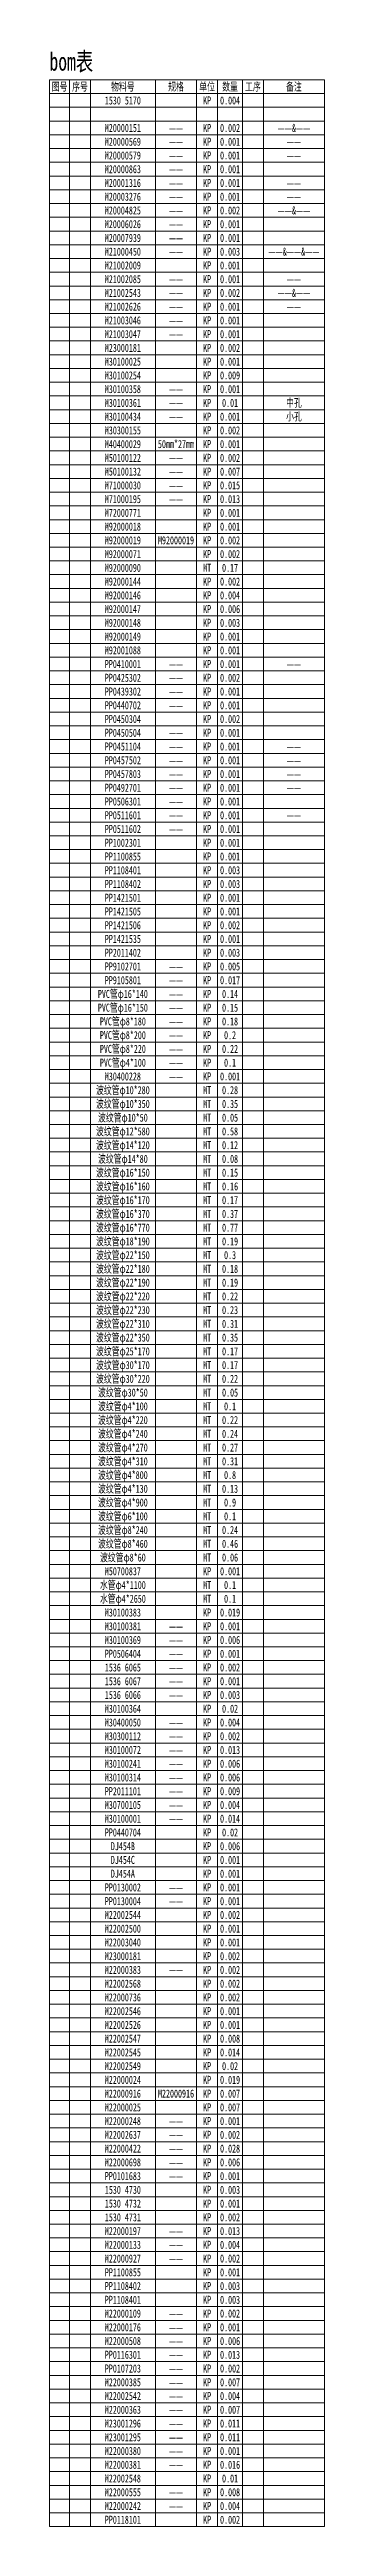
# Model space of a CAD drawing. Header units: millimetres. Extents: x -2653 to 6698, y -4403 to -42.
# Drawn here: x 1070 to 1190, y -2168 to -1086 of the extents above; entities that cross this region are included whole.
import ezdxf
from ezdxf.enums import TextEntityAlignment as Align

# ---------------------------------------------------------------- set-up
doc = ezdxf.new("R2010")
doc.units = ezdxf.units.MM
doc.header["$MEASUREMENT"] = 0
doc.layers.add('文字', color=3, linetype='Continuous')
doc.layers.add('轮廓线', color=7, linetype='Continuous')
doc.styles.add('辽宁天海', font='', dxfattribs={"width": 0.7})
doc.styles.get('辽宁天海').set_extended_font_data('NSimSun')

msp = doc.modelspace()

# ---------------------------------------------------------------- texts
at = {"layer": '文字', "color": 3, "lineweight": 0, "style": '辽宁天海', "width": 0.7}
msp.add_text('bom表', height=8, dxfattribs=at).set_placement((1070, -1091.6), align=Align.MIDDLE_LEFT)
at = {"layer": '文字', "color": 7, "lineweight": 0, "style": '辽宁天海', "width": 0.7}
for s, p in [('图号', (1074.4, -1102.6)), ('序号', (1083.3, -1102.6)), ('物料号', (1102, -1102.6)), ('规格', (1125.2, -1102.6)), ('单位', (1138.8, -1102.6)), ('数量', (1148.8, -1102.6)), ('工序', (1158.8, -1102.6)), ('备注', (1176.7, -1102.6))]:
    msp.add_text(s, height=3.5, dxfattribs=at).set_placement(p, align=Align.MIDDLE_CENTER)
at = {"layer": '文字', "lineweight": 0, "style": '辽宁天海', "width": 0.7}
for s, p in [('1530 5170', (1102, -1108.6)), ('KP', (1138.8, -1108.6)), ('0.004', (1148.8, -1108.6)), ('M20000151', (1102, -1120.6)), ('——', (1125.2, -1120.6)), ('KP', (1138.8, -1120.6)), ('0.002', (1148.8, -1120.6)), ('——&——', (1176.7, -1120.6)), ('M20000569', (1102, -1126.6)), ('M20000579', (1102, -1132.6)), ('——', (1125.2, -1126.6)), ('——', (1125.2, -1132.6)), ('KP', (1138.8, -1126.6)), ('KP', (1138.8, -1132.6)), ('0.001', (1148.8, -1126.6)), ('0.001', (1148.8, -1132.6)), ('——', (1176.7, -1126.6)), ('——', (1176.7, -1132.6)), ('M20000863', (1102, -1138.6)), ('M20001316', (1102, -1144.6)), ('——', (1125.2, -1138.6)), ('——', (1125.2, -1144.6)), ('KP', (1138.8, -1138.6)), ('KP', (1138.8, -1144.6)), ('0.001', (1148.8, -1138.6)), ('0.001', (1148.8, -1144.6)), ('——', (1176.7, -1144.6)), ('M20003276', (1102, -1150.6)), ('M20004825', (1102, -1156.6)), ('——', (1125.2, -1150.6)), ('——', (1125.2, -1156.6)), ('KP', (1138.8, -1150.6)), ('KP', (1138.8, -1156.6)), ('0.001', (1148.8, -1150.6)), ('0.002', (1148.8, -1156.6)), ('——&——', (1176.7, -1156.6)), ('——', (1176.7, -1150.6)), ('M20006026', (1102, -1162.6)), ('M20007939', (1102, -1168.6)), ('——', (1125.2, -1162.6)), ('KP', (1138.8, -1162.6)), ('KP', (1138.8, -1168.6)), ('0.001', (1148.8, -1162.6)), ('0.001', (1148.8, -1168.6)), ('M21000450', (1102, -1174.6)), ('——', (1125.2, -1168.6)), ('——', (1125.2, -1174.6)), ('KP', (1138.8, -1174.6)), ('0.003', (1148.8, -1174.6)), ('——&——&——', (1176.7, -1174.6)), ('M21002009', (1102, -1180.6)), ('M21002085', (1102, -1186.6)), ('——', (1125.2, -1186.6)), ('KP', (1138.8, -1180.6)), ('KP', (1138.8, -1186.6)), ('0.001', (1148.8, -1180.6)), ('0.001', (1148.8, -1186.6)), ('——', (1176.7, -1186.6)), ('M21002543', (1102, -1192.6)), ('M21002626', (1102, -1198.6)), ('——', (1125.2, -1192.6)), ('——', (1125.2, -1198.6)), ('KP', (1138.8, -1192.6)), ('KP', (1138.8, -1198.6)), ('0.002', (1148.8, -1192.6)), ('0.001', (1148.8, -1198.6)), ('——&——', (1176.7, -1192.6)), ('——', (1176.7, -1198.6)), ('M21003046', (1102, -1204.6)), ('M21003047', (1102, -1210.6)), ('——', (1125.2, -1204.6)), ('——', (1125.2, -1210.6)), ('KP', (1138.8, -1204.6)), ('KP', (1138.8, -1210.6)), ('0.001', (1148.8, -1204.6)), ('0.001', (1148.8, -1210.6)), ('M23000181', (1102, -1216.6)), ('M30100025', (1102, -1222.6)), ('KP', (1138.8, -1216.6)), ('KP', (1138.8, -1222.6)), ('0.002', (1148.8, -1216.6)), ('0.001', (1148.8, -1222.6)), ('M30100254', (1102, -1228.6)), ('KP', (1138.8, -1228.6)), ('0.009', (1148.8, -1228.6)), ('M30100358', (1102, -1234.6)), ('M30100361', (1102, -1240.6)), ('——', (1125.2, -1234.6)), ('——', (1125.2, -1240.6)), ('KP', (1138.8, -1234.6)), ('KP', (1138.8, -1240.6)), ('0.001', (1148.8, -1234.6)), ('0.01', (1148.8, -1240.6)), ('中孔', (1176.7, -1240.6)), ('M30100434', (1102, -1246.6)), ('M30300155', (1102, -1252.6)), ('——', (1125.2, -1246.6)), ('KP', (1138.8, -1246.6)), ('KP', (1138.8, -1252.6)), ('0.001', (1148.8, -1246.6)), ('0.002', (1148.8, -1252.6)), ('小孔', (1176.7, -1246.6)), ('M40400029', (1102, -1258.6)), ('M50100122', (1102, -1264.6)), ('50mm*27mm', (1125.2, -1258.6)), ('——', (1125.2, -1264.6)), ('KP', (1138.8, -1258.6)), ('KP', (1138.8, -1264.6)), ('0.001', (1148.8, -1258.6)), ('0.002', (1148.8, -1264.6)), ('M50100132', (1102, -1270.6)), ('M71000030', (1102, -1276.6)), ('——', (1125.2, -1270.6)), ('KP', (1138.8, -1270.6)), ('KP', (1138.8, -1276.6)), ('0.007', (1148.8, -1270.6)), ('0.015', (1148.8, -1276.6)), ('M71000195', (1102, -1282.6)), ('——', (1125.2, -1276.6)), ('——', (1125.2, -1282.6)), ('KP', (1138.8, -1282.6)), ('0.013', (1148.8, -1282.6)), ('M72000771', (1102, -1288.6)), ('M92000018', (1102, -1294.6)), ('KP', (1138.8, -1288.6)), ('KP', (1138.8, -1294.6)), ('0.001', (1148.8, -1288.6)), ('0.001', (1148.8, -1294.6)), ('M92000019', (1102, -1300.6)), ('M92000071', (1102, -1306.6)), ('M92000019', (1125.2, -1300.6)), ('KP', (1138.8, -1300.6)), ('KP', (1138.8, -1306.6)), ('0.002', (1148.8, -1300.6)), ('0.002', (1148.8, -1306.6)), ('M92000090', (1102, -1312.6)), ('M92000144', (1102, -1318.6)), ('MT', (1138.8, -1312.6)), ('KP', (1138.8, -1318.6)), ('0.002', (1148.8, -1318.6)), ('0.17', (1148.8, -1312.6)), ('M92000146', (1102, -1324.6)), ('M92000147', (1102, -1330.6)), ('KP', (1138.8, -1324.6)), ('KP', (1138.8, -1330.6)), ('0.004', (1148.8, -1324.6)), ('0.006', (1148.8, -1330.6)), ('M92000148', (1102, -1336.6)), ('KP', (1138.8, -1336.6)), ('0.003', (1148.8, -1336.6)), ('M92000149', (1102, -1342.6)), ('M92001088', (1102, -1348.6)), ('KP', (1138.8, -1342.6)), ('KP', (1138.8, -1348.6)), ('0.001', (1148.8, -1342.6)), ('0.001', (1148.8, -1348.6)), ('PP0410001', (1102, -1354.6)), ('PP0425302', (1102, -1360.6)), ('——', (1125.2, -1354.6)), ('——', (1125.2, -1360.6)), ('KP', (1138.8, -1354.6)), ('KP', (1138.8, -1360.6)), ('0.001', (1148.8, -1354.6)), ('0.002', (1148.8, -1360.6)), ('——', (1176.7, -1354.6)), ('PP0439302', (1102, -1366.6)), ('PP0440702', (1102, -1372.6)), ('——', (1125.2, -1366.6)), ('——', (1125.2, -1372.6)), ('KP', (1138.8, -1366.6)), ('KP', (1138.8, -1372.6)), ('0.001', (1148.8, -1366.6)), ('0.001', (1148.8, -1372.6)), ('PP0450304', (1102, -1378.6)), ('PP0450504', (1102, -1384.6)), ('KP', (1138.8, -1378.6)), ('KP', (1138.8, -1384.6)), ('0.002', (1148.8, -1378.6)), ('0.001', (1148.8, -1384.6)), ('PP0451104', (1102, -1390.6)), ('——', (1125.2, -1384.6)), ('——', (1125.2, -1390.6)), ('KP', (1138.8, -1390.6)), ('0.001', (1148.8, -1390.6)), ('——', (1176.7, -1390.6)), ('PP0457502', (1102, -1396.6)), ('PP0457803', (1102, -1402.6)), ('——', (1125.2, -1396.6)), ('——', (1125.2, -1402.6)), ('KP', (1138.8, -1396.6)), ('KP', (1138.8, -1402.6)), ('0.001', (1148.8, -1396.6)), ('0.001', (1148.8, -1402.6)), ('——', (1176.7, -1396.6)), ('——', (1176.7, -1402.6)), ('PP0492701', (1102, -1408.6)), ('PP0506301', (1102, -1414.6)), ('——', (1125.2, -1408.6)), ('——', (1125.2, -1414.6)), ('KP', (1138.8, -1408.6)), ('KP', (1138.8, -1414.6)), ('0.001', (1148.8, -1408.6)), ('0.001', (1148.8, -1414.6)), ('——', (1176.7, -1408.6)), ('PP0511601', (1102, -1420.6)), ('PP0511602', (1102, -1426.6)), ('——', (1125.2, -1420.6)), ('——', (1125.2, -1426.6)), ('KP', (1138.8, -1420.6)), ('KP', (1138.8, -1426.6)), ('0.001', (1148.8, -1420.6)), ('0.001', (1148.8, -1426.6)), ('——', (1176.7, -1420.6)), ('PP1002301', (1102, -1432.6)), ('PP1100855', (1102, -1438.6)), ('KP', (1138.8, -1432.6)), ('KP', (1138.8, -1438.6)), ('0.001', (1148.8, -1432.6)), ('0.001', (1148.8, -1438.6)), ('PP1108401', (1102, -1444.6)), ('KP', (1138.8, -1444.6)), ('0.003', (1148.8, -1444.6)), ('PP1108402', (1102, -1450.6)), ('PP1421501', (1102, -1456.6)), ('KP', (1138.8, -1450.6)), ('KP', (1138.8, -1456.6)), ('0.003', (1148.8, -1450.6)), ('0.001', (1148.8, -1456.6)), ('PP1421505', (1102, -1462.6)), ('PP1421506', (1102, -1468.6)), ('KP', (1138.8, -1462.6)), ('KP', (1138.8, -1468.6)), ('0.001', (1148.8, -1462.6)), ('0.002', (1148.8, -1468.6)), ('PP1421535', (1102, -1474.6)), ('PP2011402', (1102, -1480.6)), ('KP', (1138.8, -1474.6)), ('KP', (1138.8, -1480.6)), ('0.001', (1148.8, -1474.6)), ('0.003', (1148.8, -1480.6)), ('PP9102701', (1102, -1486.6)), ('PP9105801', (1102, -1492.6)), ('——', (1125.2, -1486.6)), ('KP', (1138.8, -1486.6)), ('KP', (1138.8, -1492.6)), ('0.005', (1148.8, -1486.6)), ('0.017', (1148.8, -1492.6)), ('PVC管φ16*140', (1102, -1498.6)), ('PVC管φ16*150', (1102, -1504.6)), ('——', (1125.2, -1492.6)), ('——', (1125.2, -1498.6)), ('KP', (1138.8, -1498.6)), ('KP', (1138.8, -1504.6)), ('0.14', (1148.8, -1498.6)), ('PVC管φ8*180', (1102, -1510.6)), ('——', (1125.2, -1504.6)), ('——', (1125.2, -1510.6)), ('KP', (1138.8, -1510.6)), ('0.15', (1148.8, -1504.6)), ('0.18', (1148.8, -1510.6)), ('PVC管φ8*200', (1102, -1516.6)), ('PVC管φ8*220', (1102, -1522.6)), ('——', (1125.2, -1516.6)), ('——', (1125.2, -1522.6)), ('KP', (1138.8, -1516.6)), ('KP', (1138.8, -1522.6)), ('0.22', (1148.8, -1522.6)), ('0.2', (1148.8, -1516.6)), ('PVC管φ4*100', (1102, -1528.6)), ('M30400228', (1102, -1534.6)), ('——', (1125.2, -1528.6)), ('——', (1125.2, -1534.6)), ('KP', (1138.8, -1528.6)), ('KP', (1138.8, -1534.6)), ('0.001', (1148.8, -1534.6)), ('0.1', (1148.8, -1528.6)), ('波纹管φ10*280', (1102, -1540.6)), ('波纹管φ10*350', (1102, -1546.6)), ('MT', (1138.8, -1540.6)), ('MT', (1138.8, -1546.6)), ('0.28', (1148.8, -1540.6)), ('0.35', (1148.8, -1546.6)), ('波纹管φ12*580', (1102, -1558.6)), ('波纹管φ10*50', (1102, -1552.6)), ('MT', (1138.8, -1552.6)), ('MT', (1138.8, -1558.6)), ('0.05', (1148.8, -1552.6)), ('0.58', (1148.8, -1558.6)), ('波纹管φ14*120', (1102, -1564.6)), ('MT', (1138.8, -1564.6)), ('0.12', (1148.8, -1564.6)), ('波纹管φ16*150', (1102, -1576.6)), ('波纹管φ14*80', (1102, -1570.6)), ('MT', (1138.8, -1570.6)), ('MT', (1138.8, -1576.6)), ('0.08', (1148.8, -1570.6)), ('0.15', (1148.8, -1576.6)), ('波纹管φ16*160', (1102, -1582.6)), ('波纹管φ16*170', (1102, -1588.6)), ('MT', (1138.8, -1582.6)), ('MT', (1138.8, -1588.6)), ('0.16', (1148.8, -1582.6)), ('0.17', (1148.8, -1588.6)), ('波纹管φ16*370', (1102, -1594.6)), ('波纹管φ16*770', (1102, -1600.6)), ('MT', (1138.8, -1594.6)), ('MT', (1138.8, -1600.6)), ('0.37', (1148.8, -1594.6)), ('0.77', (1148.8, -1600.6)), ('波纹管φ18*190', (1102, -1606.6)), ('波纹管φ22*150', (1102, -1612.6)), ('MT', (1138.8, -1606.6)), ('MT', (1138.8, -1612.6)), ('0.19', (1148.8, -1606.6)), ('0.3', (1148.8, -1612.6)), ('波纹管φ22*180', (1102, -1618.6)), ('MT', (1138.8, -1618.6)), ('0.18', (1148.8, -1618.6)), ('波纹管φ22*190', (1102, -1624.6)), ('波纹管φ22*220', (1102, -1630.6)), ('MT', (1138.8, -1624.6)), ('MT', (1138.8, -1630.6)), ('0.19', (1148.8, -1624.6)), ('0.22', (1148.8, -1630.6)), ('波纹管φ22*230', (1102, -1636.6)), ('波纹管φ22*310', (1102, -1642.6)), ('MT', (1138.8, -1636.6)), ('MT', (1138.8, -1642.6)), ('0.23', (1148.8, -1636.6)), ('0.31', (1148.8, -1642.6)), ('波纹管φ22*350', (1102, -1648.6)), ('波纹管φ25*170', (1102, -1654.6)), ('MT', (1138.8, -1648.6)), ('MT', (1138.8, -1654.6)), ('0.35', (1148.8, -1648.6)), ('0.17', (1148.8, -1654.6)), ('波纹管φ30*170', (1102, -1660.6)), ('波纹管φ30*220', (1102, -1666.6)), ('MT', (1138.8, -1660.6)), ('MT', (1138.8, -1666.6)), ('0.17', (1148.8, -1660.6)), ('0.22', (1148.8, -1666.6)), ('波纹管φ30*50', (1102, -1672.6)), ('MT', (1138.8, -1672.6)), ('0.05', (1148.8, -1672.6)), ('波纹管φ4*100', (1102, -1678.6)), ('波纹管φ4*220', (1102, -1684.6)), ('MT', (1138.8, -1678.6)), ('MT', (1138.8, -1684.6)), ('0.22', (1148.8, -1684.6)), ('0.1', (1148.8, -1678.6)), ('波纹管φ4*240', (1102, -1690.6)), ('波纹管φ4*270', (1102, -1696.6)), ('MT', (1138.8, -1690.6)), ('MT', (1138.8, -1696.6)), ('0.24', (1148.8, -1690.6)), ('0.27', (1148.8, -1696.6)), ('波纹管φ4*310', (1102, -1702.6)), ('波纹管φ4*800', (1102, -1708.6)), ('MT', (1138.8, -1702.6)), ('MT', (1138.8, -1708.6)), ('0.31', (1148.8, -1702.6)), ('0.8', (1148.8, -1708.6)), ('波纹管φ4*130', (1102, -1714.6)), ('波纹管φ4*900', (1102, -1720.6)), ('MT', (1138.8, -1714.6)), ('MT', (1138.8, -1720.6)), ('0.13', (1148.8, -1714.6)), ('0.9', (1148.8, -1720.6)), ('波纹管φ6*100', (1102, -1726.6)), ('MT', (1138.8, -1726.6)), ('0.1', (1148.8, -1726.6)), ('波纹管φ8*240', (1102, -1732.6)), ('波纹管φ8*460', (1102, -1738.6)), ('MT', (1138.8, -1732.6)), ('MT', (1138.8, -1738.6)), ('0.24', (1148.8, -1732.6)), ('0.46', (1148.8, -1738.6)), ('波纹管φ8*60', (1102, -1744.6)), ('M50700837', (1102, -1750.6)), ('MT', (1138.8, -1744.6)), ('KP', (1138.8, -1750.6)), ('0.001', (1148.8, -1750.6)), ('0.06', (1148.8, -1744.6)), ('水管φ4*1100', (1102, -1756.6)), ('水管φ4*2650', (1102, -1762.6)), ('MT', (1138.8, -1756.6)), ('MT', (1138.8, -1762.6)), ('0.1', (1148.8, -1756.6)), ('0.1', (1148.8, -1762.6)), ('M30100383', (1102, -1768.6)), ('M30100381', (1102, -1774.6)), ('KP', (1138.8, -1768.6)), ('KP', (1138.8, -1774.6)), ('0.019', (1148.8, -1768.6)), ('0.001', (1148.8, -1774.6)), ('M30100369', (1102, -1780.6)), ('——', (1125.2, -1774.6)), ('——', (1125.2, -1780.6)), ('KP', (1138.8, -1780.6)), ('0.006', (1148.8, -1780.6)), ('PP0506404', (1102, -1786.6)), ('1536 6065', (1102, -1792.6)), ('——', (1125.2, -1786.6)), ('——', (1125.2, -1792.6)), ('KP', (1138.8, -1786.6)), ('KP', (1138.8, -1792.6)), ('0.001', (1148.8, -1786.6)), ('0.002', (1148.8, -1792.6)), ('1536 6067', (1102, -1798.6)), ('1536 6066', (1102, -1804.6)), ('——', (1125.2, -1798.6)), ('——', (1125.2, -1804.6)), ('KP', (1138.8, -1798.6)), ('KP', (1138.8, -1804.6)), ('0.001', (1148.8, -1798.6)), ('0.003', (1148.8, -1804.6)), ('M30100364', (1102, -1810.6)), ('M30400050', (1102, -1816.6)), ('KP', (1138.8, -1810.6)), ('KP', (1138.8, -1816.6)), ('0.004', (1148.8, -1816.6)), ('0.02', (1148.8, -1810.6)), ('M30300112', (1102, -1822.6)), ('M30100072', (1102, -1828.6)), ('——', (1125.2, -1816.6)), ('——', (1125.2, -1822.6)), ('KP', (1138.8, -1822.6)), ('KP', (1138.8, -1828.6)), ('0.002', (1148.8, -1822.6)), ('0.013', (1148.8, -1828.6)), ('M30100241', (1102, -1834.6)), ('——', (1125.2, -1828.6)), ('——', (1125.2, -1834.6)), ('KP', (1138.8, -1834.6)), ('0.006', (1148.8, -1834.6)), ('M30100314', (1102, -1840.6)), ('PP2011101', (1102, -1846.6)), ('——', (1125.2, -1840.6)), ('——', (1125.2, -1846.6)), ('KP', (1138.8, -1840.6)), ('KP', (1138.8, -1846.6)), ('0.006', (1148.8, -1840.6)), ('0.009', (1148.8, -1846.6)), ('M30700105', (1102, -1852.6)), ('M30100001', (1102, -1858.6)), ('——', (1125.2, -1852.6)), ('——', (1125.2, -1858.6)), ('KP', (1138.8, -1852.6)), ('KP', (1138.8, -1858.6)), ('0.004', (1148.8, -1852.6)), ('0.014', (1148.8, -1858.6)), ('PP0440704', (1102, -1864.6)), ('DJ454B', (1102, -1870.6)), ('KP', (1138.8, -1864.6)), ('KP', (1138.8, -1870.6)), ('0.006', (1148.8, -1870.6)), ('0.02', (1148.8, -1864.6)), ('DJ454C', (1102, -1876.6)), ('DJ454A', (1102, -1882.6)), ('KP', (1138.8, -1876.6)), ('KP', (1138.8, -1882.6)), ('0.001', (1148.8, -1876.6)), ('0.001', (1148.8, -1882.6)), ('PP0130002', (1102, -1888.6)), ('——', (1125.2, -1888.6)), ('KP', (1138.8, -1888.6)), ('0.001', (1148.8, -1888.6)), ('M22002544', (1102, -1900.6)), ('PP0130004', (1102, -1894.6)), ('——', (1125.2, -1894.6)), ('KP', (1138.8, -1894.6)), ('KP', (1138.8, -1900.6)), ('0.001', (1148.8, -1894.6)), ('0.002', (1148.8, -1900.6)), ('M22002500', (1102, -1906.6)), ('M22003040', (1102, -1912.6)), ('KP', (1138.8, -1906.6)), ('KP', (1138.8, -1912.6)), ('0.001', (1148.8, -1906.6)), ('0.001', (1148.8, -1912.6)), ('M23000181', (1102, -1918.6)), ('M22000383', (1102, -1924.6)), ('KP', (1138.8, -1918.6)), ('KP', (1138.8, -1924.6)), ('0.002', (1148.8, -1918.6)), ('0.002', (1148.8, -1924.6)), ('M22002568', (1102, -1930.6)), ('M22000736', (1102, -1936.6)), ('——', (1125.2, -1924.6)), ('KP', (1138.8, -1930.6)), ('KP', (1138.8, -1936.6)), ('0.002', (1148.8, -1930.6)), ('0.002', (1148.8, -1936.6)), ('M22002546', (1102, -1942.6)), ('KP', (1138.8, -1942.6)), ('0.001', (1148.8, -1942.6)), ('M22002526', (1102, -1948.6)), ('M22002547', (1102, -1954.6)), ('KP', (1138.8, -1948.6)), ('KP', (1138.8, -1954.6)), ('0.001', (1148.8, -1948.6)), ('0.008', (1148.8, -1954.6)), ('M22002545', (1102, -1960.6)), ('M22002549', (1102, -1966.6)), ('KP', (1138.8, -1960.6)), ('KP', (1138.8, -1966.6)), ('0.014', (1148.8, -1960.6)), ('0.02', (1148.8, -1966.6)), ('M22000024', (1102, -1972.6)), ('M22000916', (1102, -1978.6)), ('M22000916', (1125.2, -1978.6)), ('KP', (1138.8, -1972.6)), ('KP', (1138.8, -1978.6)), ('0.019', (1148.8, -1972.6)), ('0.007', (1148.8, -1978.6)), ('M22000025', (1102, -1984.6)), ('M22000248', (1102, -1990.6)), ('KP', (1138.8, -1984.6)), ('KP', (1138.8, -1990.6)), ('0.007', (1148.8, -1984.6)), ('0.001', (1148.8, -1990.6)), ('M22002637', (1102, -1996.6)), ('——', (1125.2, -1990.6)), ('——', (1125.2, -1996.6)), ('KP', (1138.8, -1996.6)), ('0.002', (1148.8, -1996.6)), ('M22000422', (1102, -2002.6)), ('M22000698', (1102, -2008.6)), ('——', (1125.2, -2002.6)), ('——', (1125.2, -2008.6)), ('KP', (1138.8, -2002.6)), ('KP', (1138.8, -2008.6)), ('0.028', (1148.8, -2002.6)), ('0.006', (1148.8, -2008.6)), ('PP0101683', (1102, -2014.6)), ('1530 4730', (1102, -2020.6)), ('——', (1125.2, -2014.6)), ('KP', (1138.8, -2014.6)), ('KP', (1138.8, -2020.6)), ('0.001', (1148.8, -2014.6)), ('0.003', (1148.8, -2020.6)), ('1530 4732', (1102, -2026.6)), ('1530 4731', (1102, -2032.6)), ('KP', (1138.8, -2026.6)), ('KP', (1138.8, -2032.6)), ('0.001', (1148.8, -2026.6)), ('0.002', (1148.8, -2032.6)), ('M22000197', (1102, -2038.6)), ('M22000133', (1102, -2044.6)), ('——', (1125.2, -2038.6)), ('KP', (1138.8, -2038.6)), ('KP', (1138.8, -2044.6)), ('0.013', (1148.8, -2038.6)), ('0.004', (1148.8, -2044.6)), ('M22000927', (1102, -2050.6)), ('——', (1125.2, -2044.6)), ('——', (1125.2, -2050.6)), ('KP', (1138.8, -2050.6)), ('0.002', (1148.8, -2050.6)), ('PP1100855', (1102, -2056.6)), ('PP1108402', (1102, -2062.6)), ('KP', (1138.8, -2056.6)), ('KP', (1138.8, -2062.6)), ('0.001', (1148.8, -2056.6)), ('0.003', (1148.8, -2062.6)), ('M22000109', (1102, -2074.6)), ('PP1108401', (1102, -2068.6)), ('——', (1125.2, -2074.6)), ('KP', (1138.8, -2068.6)), ('KP', (1138.8, -2074.6)), ('0.003', (1148.8, -2068.6)), ('0.002', (1148.8, -2074.6)), ('M22000176', (1102, -2080.6)), ('M22000508', (1102, -2086.6)), ('——', (1125.2, -2080.6)), ('KP', (1138.8, -2080.6)), ('KP', (1138.8, -2086.6)), ('0.001', (1148.8, -2080.6)), ('0.006', (1148.8, -2086.6)), ('PP0116301', (1102, -2092.6)), ('PP0107203', (1102, -2098.6)), ('——', (1125.2, -2086.6)), ('——', (1125.2, -2092.6)), ('KP', (1138.8, -2092.6)), ('KP', (1138.8, -2098.6)), ('0.013', (1148.8, -2092.6)), ('0.002', (1148.8, -2098.6)), ('M22000385', (1102, -2104.6)), ('——', (1125.2, -2098.6)), ('——', (1125.2, -2104.6)), ('KP', (1138.8, -2104.6)), ('0.007', (1148.8, -2104.6)), ('M22002542', (1102, -2110.6)), ('M22000363', (1102, -2116.6)), ('——', (1125.2, -2110.6)), ('——', (1125.2, -2116.6)), ('KP', (1138.8, -2110.6)), ('KP', (1138.8, -2116.6)), ('0.004', (1148.8, -2110.6)), ('0.007', (1148.8, -2116.6)), ('M23001296', (1102, -2122.6)), ('M23001295', (1102, -2128.6)), ('——', (1125.2, -2122.6)), ('——', (1125.2, -2128.6)), ('KP', (1138.8, -2122.6)), ('KP', (1138.8, -2128.6)), ('0.011', (1148.8, -2122.6)), ('0.011', (1148.8, -2128.6)), ('M22000380', (1102, -2134.6)), ('M22000381', (1102, -2140.6)), ('——', (1125.2, -2134.6)), ('KP', (1138.8, -2134.6)), ('KP', (1138.8, -2140.6)), ('0.001', (1148.8, -2134.6)), ('0.016', (1148.8, -2140.6)), ('M22002548', (1102, -2146.6)), ('M22000555', (1102, -2152.6)), ('——', (1125.2, -2140.6)), ('KP', (1138.8, -2146.6)), ('KP', (1138.8, -2152.6)), ('0.008', (1148.8, -2152.6)), ('0.01', (1148.8, -2146.6)), ('M22000242', (1102, -2158.6)), ('——', (1125.2, -2152.6)), ('——', (1125.2, -2158.6)), ('KP', (1138.8, -2158.6)), ('0.004', (1148.8, -2158.6)), ('PP0118101', (1102, -2164.6)), ('KP', (1138.8, -2164.6)), ('0.002', (1148.8, -2164.6))]:
    msp.add_text(s, height=3.5, dxfattribs=at).set_placement(p, align=Align.MIDDLE_CENTER)

# ---------------------------------------------------------------- linework, layer by layer
at = {"layer": '轮廓线', "color": 7, "lineweight": 0}
for p, q in [((1070, -1099.6), (1190, -1099.6)), ((1070, -2167.6), (1070, -1099.6)), ((1078.7, -1099.6), (1078.7, -2167.6)), ((1087.9, -1099.6), (1087.9, -2167.6)), ((1116.2, -1099.6), (1116.2, -2167.6)), ((1134.2, -1099.6), (1134.2, -2167.6)), ((1143.3, -1099.6), (1143.3, -2167.6)), ((1154.3, -1099.6), (1154.3, -2167.6)), ((1163.4, -1099.6), (1163.4, -2167.6)), ((1190, -1099.6), (1190, -2167.6)), ((1070, -1105.6), (1190, -1105.6)), ((1070, -1111.6), (1190, -1111.6)), ((1070, -1117.6), (1190, -1117.6)), ((1070, -1123.6), (1190, -1123.6)), ((1070, -1129.6), (1190, -1129.6)), ((1070, -1135.6), (1190, -1135.6)), ((1070, -1141.6), (1190, -1141.6)), ((1070, -1147.6), (1190, -1147.6)), ((1070, -1153.6), (1190, -1153.6)), ((1070, -1159.6), (1190, -1159.6)), ((1070, -1165.6), (1190, -1165.6)), ((1070, -1171.6), (1190, -1171.6)), ((1070, -1177.6), (1190, -1177.6)), ((1070, -1183.6), (1190, -1183.6)), ((1070, -1189.6), (1190, -1189.6)), ((1070, -1195.6), (1190, -1195.6)), ((1070, -1201.6), (1190, -1201.6)), ((1070, -1207.6), (1190, -1207.6)), ((1070, -1213.6), (1190, -1213.6)), ((1070, -1219.6), (1190, -1219.6)), ((1070, -1225.6), (1190, -1225.6)), ((1070, -1231.6), (1190, -1231.6)), ((1070, -1237.6), (1190, -1237.6)), ((1070, -1243.6), (1190, -1243.6)), ((1070, -1249.6), (1190, -1249.6)), ((1070, -1255.6), (1190, -1255.6)), ((1070, -1261.6), (1190, -1261.6)), ((1070, -1267.6), (1190, -1267.6)), ((1070, -1273.6), (1190, -1273.6)), ((1070, -1279.6), (1190, -1279.6)), ((1070, -1285.6), (1190, -1285.6)), ((1070, -1291.6), (1190, -1291.6)), ((1070, -1297.6), (1190, -1297.6)), ((1070, -1303.6), (1190, -1303.6)), ((1070, -1309.6), (1190, -1309.6)), ((1070, -1315.6), (1190, -1315.6)), ((1070, -1321.6), (1190, -1321.6)), ((1070, -1327.6), (1190, -1327.6)), ((1070, -1333.6), (1190, -1333.6)), ((1070, -1339.6), (1190, -1339.6)), ((1070, -1345.6), (1190, -1345.6)), ((1070, -1351.6), (1190, -1351.6)), ((1070, -1357.6), (1190, -1357.6)), ((1070, -1363.6), (1190, -1363.6)), ((1070, -1369.6), (1190, -1369.6)), ((1070, -1375.6), (1190, -1375.6)), ((1070, -1381.6), (1190, -1381.6)), ((1070, -1387.6), (1190, -1387.6)), ((1070, -1393.6), (1190, -1393.6)), ((1070, -1399.6), (1190, -1399.6)), ((1070, -1405.6), (1190, -1405.6)), ((1070, -1411.6), (1190, -1411.6)), ((1070, -1417.6), (1190, -1417.6)), ((1070, -1423.6), (1190, -1423.6)), ((1070, -1429.6), (1190, -1429.6)), ((1070, -1435.6), (1190, -1435.6)), ((1070, -1441.6), (1190, -1441.6)), ((1070, -1447.6), (1190, -1447.6)), ((1070, -1453.6), (1190, -1453.6)), ((1070, -1459.6), (1190, -1459.6)), ((1070, -1465.6), (1190, -1465.6)), ((1070, -1471.6), (1190, -1471.6)), ((1070, -1477.6), (1190, -1477.6)), ((1070, -1483.6), (1190, -1483.6)), ((1070, -1489.6), (1190, -1489.6)), ((1070, -1495.6), (1190, -1495.6)), ((1070, -1501.6), (1190, -1501.6)), ((1070, -1507.6), (1190, -1507.6)), ((1070, -1513.6), (1190, -1513.6)), ((1070, -1519.6), (1190, -1519.6)), ((1070, -1525.6), (1190, -1525.6)), ((1070, -1531.6), (1190, -1531.6)), ((1070, -1537.6), (1190, -1537.6)), ((1070, -1543.6), (1190, -1543.6)), ((1070, -1549.6), (1190, -1549.6)), ((1070, -1555.6), (1190, -1555.6)), ((1070, -1561.6), (1190, -1561.6)), ((1070, -1567.6), (1190, -1567.6)), ((1070, -1573.6), (1190, -1573.6)), ((1070, -1579.6), (1190, -1579.6)), ((1070, -1585.6), (1190, -1585.6)), ((1070, -1591.6), (1190, -1591.6)), ((1070, -1597.6), (1190, -1597.6)), ((1070, -1603.6), (1190, -1603.6)), ((1070, -1609.6), (1190, -1609.6)), ((1070, -1615.6), (1190, -1615.6)), ((1070, -1621.6), (1190, -1621.6)), ((1070, -1627.6), (1190, -1627.6)), ((1070, -1633.6), (1190, -1633.6)), ((1070, -1639.6), (1190, -1639.6)), ((1070, -1645.6), (1190, -1645.6)), ((1070, -1651.6), (1190, -1651.6)), ((1070, -1657.6), (1190, -1657.6)), ((1070, -1663.6), (1190, -1663.6)), ((1070, -1669.6), (1190, -1669.6)), ((1070, -1675.6), (1190, -1675.6)), ((1070, -1681.6), (1190, -1681.6)), ((1070, -1687.6), (1190, -1687.6)), ((1070, -1693.6), (1190, -1693.6)), ((1070, -1699.6), (1190, -1699.6)), ((1070, -1705.6), (1190, -1705.6)), ((1070, -1711.6), (1190, -1711.6)), ((1070, -1717.6), (1190, -1717.6)), ((1070, -1723.6), (1190, -1723.6)), ((1070, -1729.6), (1190, -1729.6)), ((1070, -1735.6), (1190, -1735.6)), ((1070, -1741.6), (1190, -1741.6)), ((1070, -1747.6), (1190, -1747.6)), ((1070, -1753.6), (1190, -1753.6)), ((1070, -1759.6), (1190, -1759.6)), ((1070, -1765.6), (1190, -1765.6)), ((1070, -1771.6), (1190, -1771.6)), ((1070, -1777.6), (1190, -1777.6)), ((1070, -1783.6), (1190, -1783.6)), ((1070, -1789.6), (1190, -1789.6)), ((1070, -1795.6), (1190, -1795.6)), ((1070, -1801.6), (1190, -1801.6)), ((1070, -1807.6), (1190, -1807.6)), ((1070, -1813.6), (1190, -1813.6)), ((1070, -1819.6), (1190, -1819.6)), ((1070, -1825.6), (1190, -1825.6)), ((1070, -1831.6), (1190, -1831.6)), ((1070, -1837.6), (1190, -1837.6)), ((1070, -1843.6), (1190, -1843.6)), ((1070, -1849.6), (1190, -1849.6)), ((1070, -1855.6), (1190, -1855.6)), ((1070, -1861.6), (1190, -1861.6)), ((1070, -1867.6), (1190, -1867.6)), ((1070, -1873.6), (1190, -1873.6)), ((1070, -1879.6), (1190, -1879.6)), ((1070, -1885.6), (1190, -1885.6)), ((1070, -1891.6), (1190, -1891.6)), ((1070, -1897.6), (1190, -1897.6)), ((1070, -1903.6), (1190, -1903.6)), ((1070, -1909.6), (1190, -1909.6)), ((1070, -1915.6), (1190, -1915.6)), ((1070, -1921.6), (1190, -1921.6)), ((1070, -1927.6), (1190, -1927.6)), ((1070, -1933.6), (1190, -1933.6)), ((1070, -1939.6), (1190, -1939.6)), ((1070, -1945.6), (1190, -1945.6)), ((1070, -1951.6), (1190, -1951.6)), ((1070, -1957.6), (1190, -1957.6)), ((1070, -1963.6), (1190, -1963.6)), ((1070, -1969.6), (1190, -1969.6)), ((1070, -1975.6), (1190, -1975.6)), ((1070, -1981.6), (1190, -1981.6)), ((1070, -1987.6), (1190, -1987.6)), ((1070, -1993.6), (1190, -1993.6)), ((1070, -1999.6), (1190, -1999.6)), ((1070, -2005.6), (1190, -2005.6)), ((1070, -2011.6), (1190, -2011.6)), ((1070, -2017.6), (1190, -2017.6)), ((1070, -2023.6), (1190, -2023.6)), ((1070, -2029.6), (1190, -2029.6)), ((1070, -2035.6), (1190, -2035.6)), ((1070, -2041.6), (1190, -2041.6)), ((1070, -2047.6), (1190, -2047.6)), ((1070, -2053.6), (1190, -2053.6)), ((1070, -2059.6), (1190, -2059.6)), ((1070, -2065.6), (1190, -2065.6)), ((1070, -2071.6), (1190, -2071.6)), ((1070, -2077.6), (1190, -2077.6)), ((1070, -2083.6), (1190, -2083.6)), ((1070, -2089.6), (1190, -2089.6)), ((1070, -2095.6), (1190, -2095.6)), ((1070, -2101.6), (1190, -2101.6)), ((1070, -2107.6), (1190, -2107.6)), ((1070, -2113.6), (1190, -2113.6)), ((1070, -2119.6), (1190, -2119.6)), ((1070, -2125.6), (1190, -2125.6)), ((1070, -2131.6), (1190, -2131.6)), ((1070, -2137.6), (1190, -2137.6)), ((1070, -2143.6), (1190, -2143.6)), ((1070, -2149.6), (1190, -2149.6)), ((1070, -2155.6), (1190, -2155.6)), ((1070, -2161.6), (1190, -2161.6)), ((1190, -2167.6), (1070, -2167.6))]:
    msp.add_line(p, q, dxfattribs=at)

msp.set_redraw_order([(e.dxf.handle, doc.entitydb.next_handle()) for e in msp.query("TEXT MTEXT ATTDEF DIMENSION ARC_DIMENSION")])  # texts and dimensions are drawn at this point

doc.saveas('drawing.dxf')
